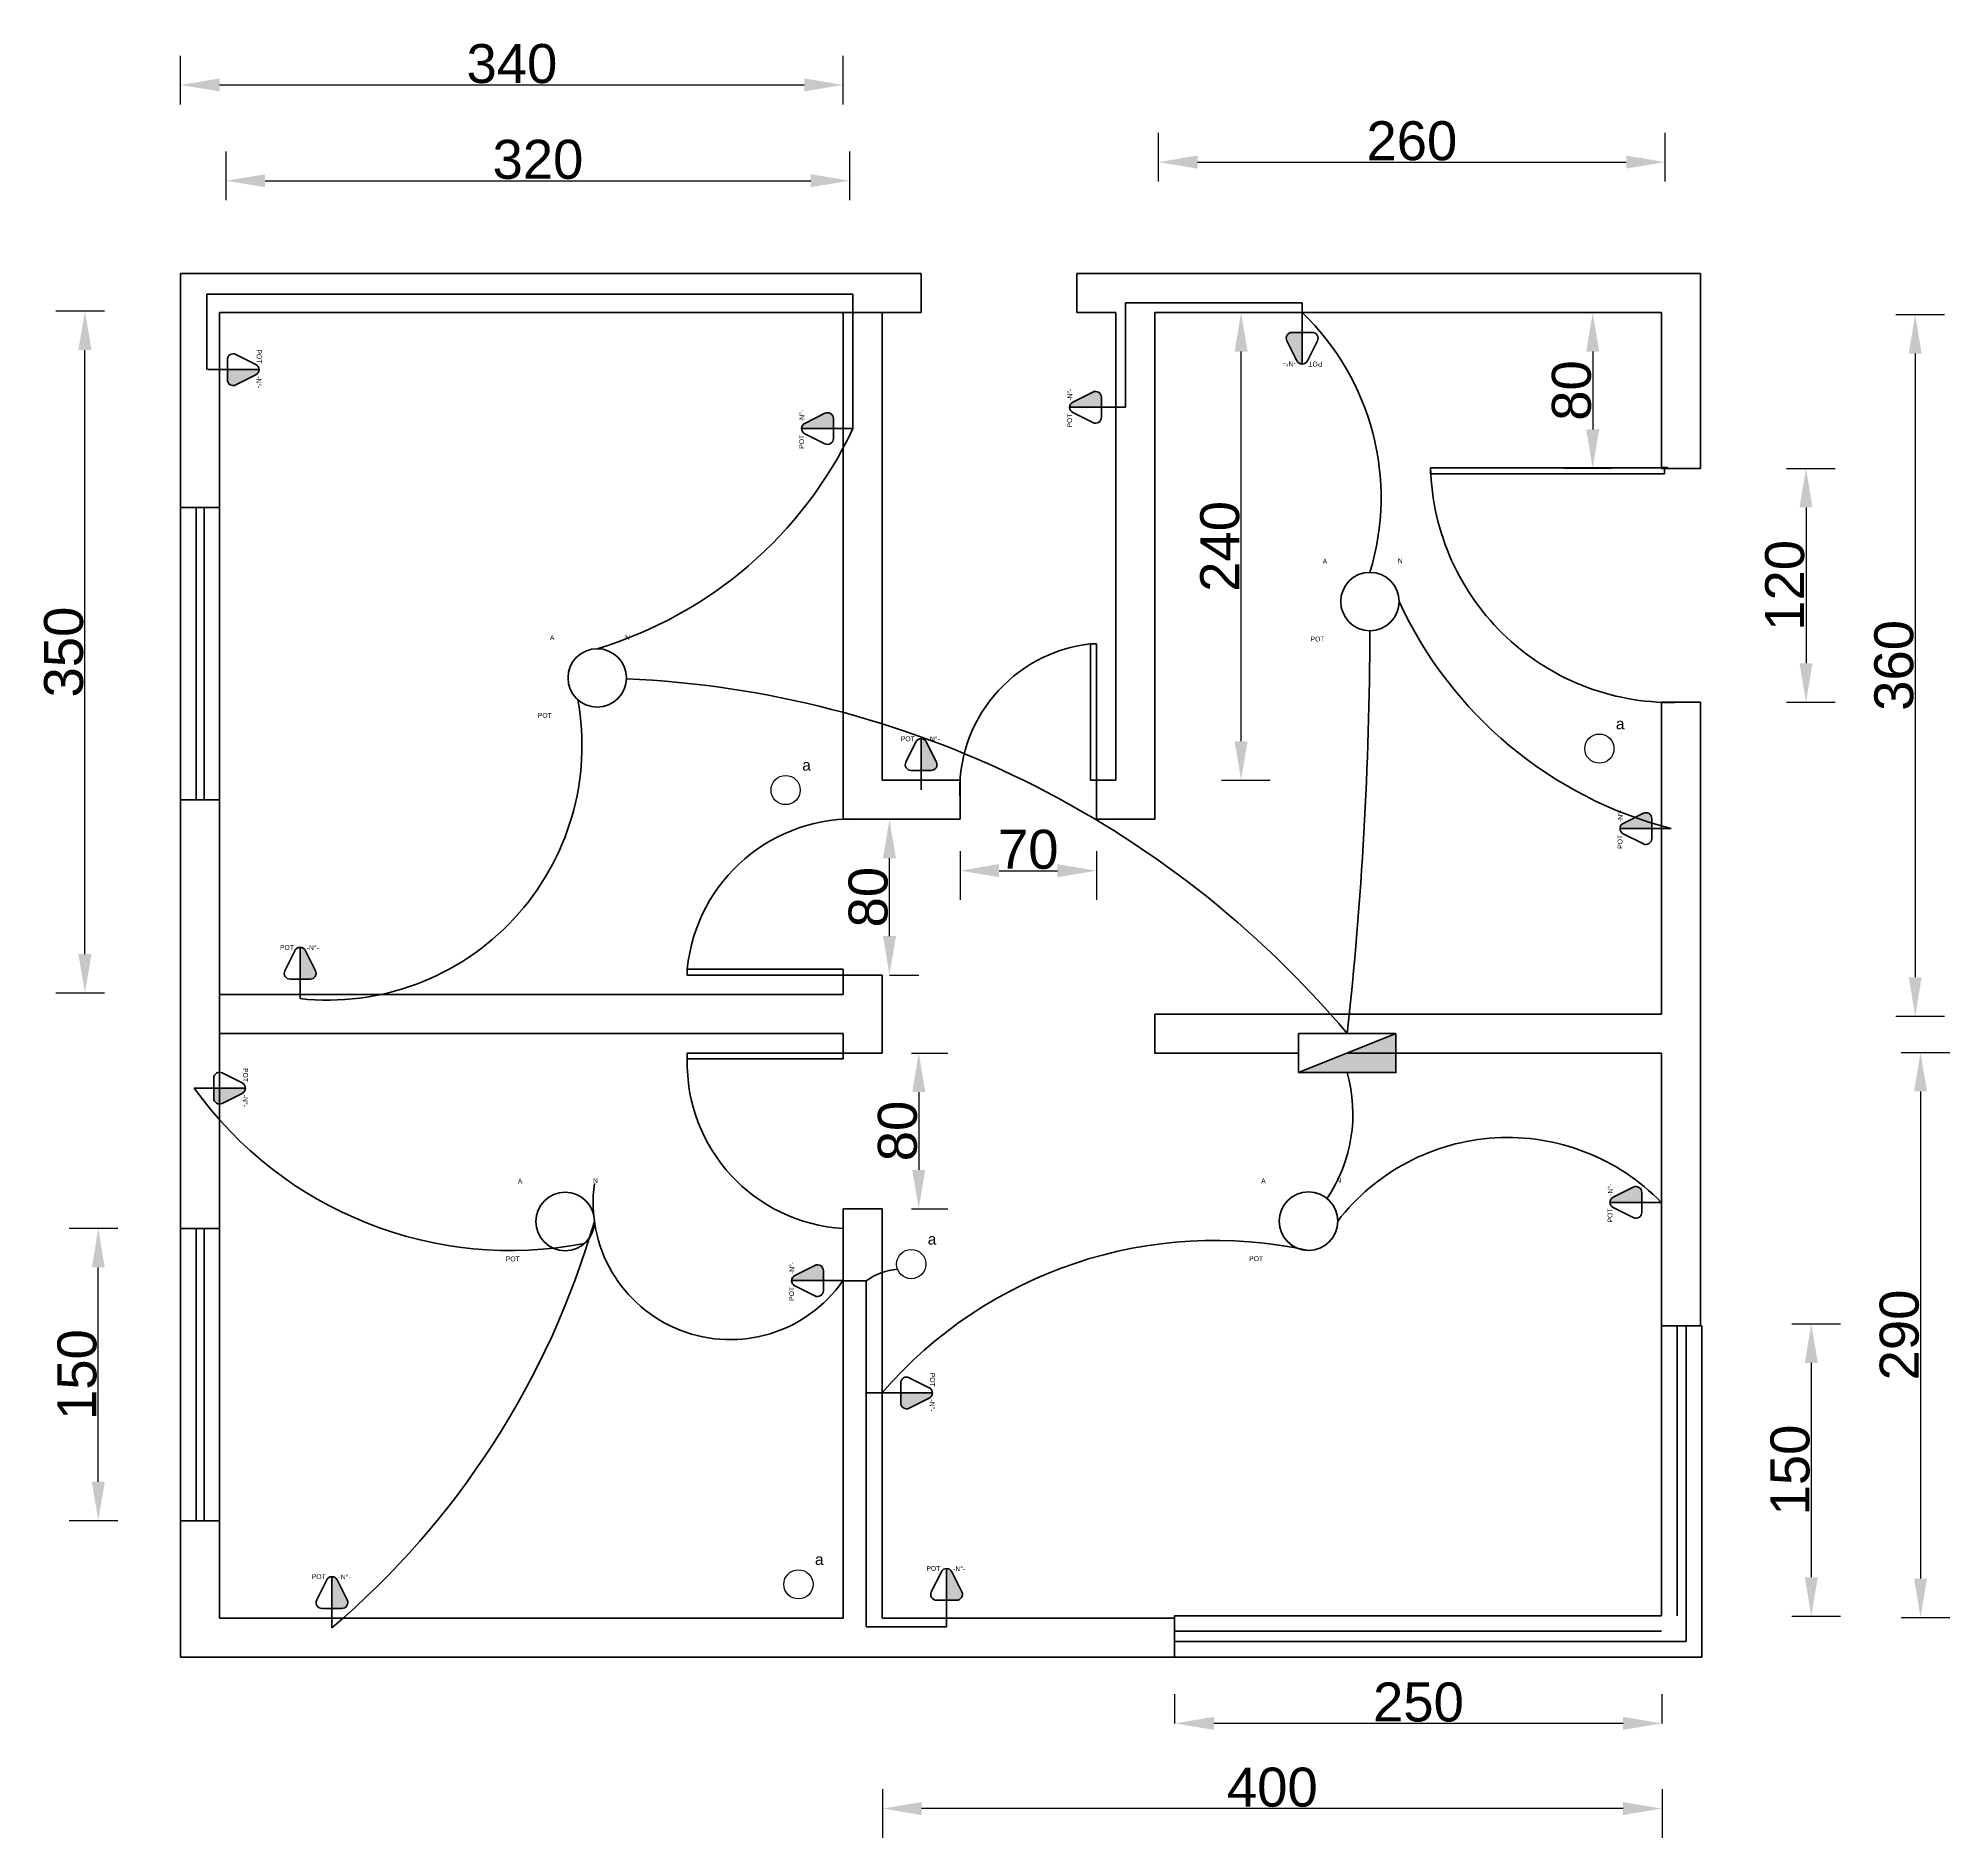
# Model space of a CAD drawing. Header units: centimetres. Extents: x 1677 to 2658, y 1445 to 2369.
import ezdxf

# ---------------------------------------------------------------- set-up
doc = ezdxf.new("R2010")
doc.units = ezdxf.units.CM
doc.layers.get('0').update_dxf_attribs({"color": 252, "lineweight": 70})
for name, color, linetype, lineweight in [('ELETRODUTO', 2, 'Continuous', 50), ('lampada', 3, 'Continuous', 50), ('Layer1', 4, 'Continuous', 50), ('Layer2', 6, 'Continuous', 70), ('Layer3', 3, 'Continuous', 50), ('Parede', 252, 'Continuous', 70)]:
    doc.layers.add(name, color=color, linetype=linetype, lineweight=lineweight)
doc.styles.get("Standard").update_dxf_attribs({"font": 'arial.ttf'})
doc.dimstyles.new('Copy of ISO-25', dxfattribs={"dimtxt": 20, "dimasz": 20, "dimexe": 15, "dimexo": 15, "dimtad": 1, "dimtoh": 1, "dimtxsty": 'Standard', "dimcen": 3, "dimadec": 0, "dimazin": 0, "dimtfac": 1, "dimtmove": 0, "dimatfit": 3, "dimfxl": 10, "dimfxlon": 1, "dimarcsym": 0})

# ---------------------------------------------------------------- blocks, each defined once
blk = doc.blocks.new('mediacm')
at = {"true_color": 0x000000}
h = blk.add_hatch(color=18, dxfattribs=at)
h.dxf.hatch_style = 1
h.paths.add_polyline_path([(2.68, 19.63, 0.284079), (0, 21.29), (0, 5), (5.15, 5, 0.557537), (7.83, 9.34)])
for p, q in [((-7.83, 9.34), (-2.68, 19.63)), ((0, 5), (0, 21.29)), ((2.68, 19.63), (7.83, 9.34)), ((-5.15, 5), (5.15, 5)), ((5.15, 5), (-5.15, 5)), ((0, 5), (0, -5))]:
    blk.add_line(p, q)
for centre, start, end in [((0, 18.29), 26.56505, 153.43495), ((-5.15, 8), 153.43495, 270), ((5.15, 8), 270, 26.56505)]:
    blk.add_arc(centre, 3, start, end)
at = {"char_height": 2.5, "attachment_point": 1}
for s, insert in [('POT', (-10.37, 22.55)), ('-N°-', (3.36, 22.41))]:
    blk.add_mtext_dynamic_manual_height_columns(s, width=4.5498, gutter_width=12.5, heights=[0], dxfattribs=dict(at, insert=insert))
blk = doc.blocks.new('fonte')
at = {"layer": 'Defpoints'}
blk.add_circle((0, 7.5), 7.5, dxfattribs=at)
at = {"layer": 'Defpoints', "insert": (8.47, 23.17), "char_height": 5.71, "attachment_point": 1}
blk.add_mtext_dynamic_manual_height_columns('a', width=20.6422, gutter_width=28.57, heights=[0], dxfattribs=at)
blk = doc.blocks.new('CIRCULO')
at = {"layer": 'lampada'}
blk.add_circle((0, 15), 15, dxfattribs=at)
at = {"layer": 'lampada', "char_height": 2.5, "attachment_point": 1}
for s, width, insert in [('A', 10.9857, (-24.3, 36.93)), ('N', 10.9857, (14.28, 37.19)), ('POT', 16.3446, (-30.46, -2.97))]:
    blk.add_mtext_dynamic_manual_height_columns(s, width=width, gutter_width=12.5, heights=[0], dxfattribs=dict(at, insert=insert))
blk = doc.blocks.new('*D26')
at = {"layer": 'Defpoints', "color": 0, "transparency": 16777216}
for p in [(2530.03, 2148.08), (2530.03, 2028.08), (2584.18, 2028.08)]:
    blk.add_point(p, dxfattribs=at)
at = {"layer": 'Layer2', "color": 0, "lineweight": -2, "transparency": 16777216}
for p, q in [((2574.18, 2148.08), (2599.18, 2148.08)), ((2584.18, 2128.08), (2584.18, 2048.08)), ((2574.18, 2028.08), (2599.18, 2028.08))]:
    blk.add_line(p, q, dxfattribs=at)
at = {"layer": 'Layer2', "color": 0, "transparency": 16777216}
for points in [[(2580.85, 2128.08), (2587.51, 2128.08), (2584.18, 2148.08)], [(2580.85, 2048.08), (2587.51, 2048.08), (2584.18, 2028.08)]]:
    blk.add_solid(points, dxfattribs=at)
at = {"layer": 'Layer2', "color": 0, "transparency": 16777216, "insert": (2573.34, 2088.08), "char_height": 20, "attachment_point": 5, "rotation": 90}
blk.add_mtext('120', dxfattribs=at)
blk = doc.blocks.new('*D27')
at = {"layer": 'Defpoints', "color": 0, "transparency": 16777216}
for p in [(2537.67, 2227.01), (2537.67, 1867.01), (2640.21, 1867.01)]:
    blk.add_point(p, dxfattribs=at)
at = {"layer": 'Layer2', "color": 0, "lineweight": -2, "transparency": 16777216}
for p, q in [((2630.21, 2227.01), (2655.21, 2227.01)), ((2640.21, 2207.01), (2640.21, 1887.01)), ((2630.21, 1867.01), (2655.21, 1867.01))]:
    blk.add_line(p, q, dxfattribs=at)
at = {"layer": 'Layer2', "color": 0, "transparency": 16777216}
for points in [[(2636.87, 2207.01), (2643.54, 2207.01), (2640.21, 2227.01)], [(2636.87, 1887.01), (2643.54, 1887.01), (2640.21, 1867.01)]]:
    blk.add_solid(points, dxfattribs=at)
at = {"layer": 'Layer2', "color": 0, "transparency": 16777216, "insert": (2629.36, 2047.01), "char_height": 20, "attachment_point": 5, "rotation": 90}
blk.add_mtext('360', dxfattribs=at)
blk = doc.blocks.new('*D28')
at = {"layer": 'Defpoints', "color": 0, "transparency": 16777216}
for p in [(2545.89, 1848.4), (2545.89, 1558.4), (2642.95, 1558.4)]:
    blk.add_point(p, dxfattribs=at)
at = {"layer": 'Layer2', "color": 0, "lineweight": -2, "transparency": 16777216}
for p, q in [((2632.95, 1848.4), (2657.95, 1848.4)), ((2642.95, 1828.4), (2642.95, 1578.4)), ((2632.95, 1558.4), (2657.95, 1558.4))]:
    blk.add_line(p, q, dxfattribs=at)
at = {"layer": 'Layer2', "color": 0, "transparency": 16777216}
for points in [[(2639.62, 1828.4), (2646.29, 1828.4), (2642.95, 1848.4)], [(2639.62, 1578.4), (2646.29, 1578.4), (2642.95, 1558.4)]]:
    blk.add_solid(points, dxfattribs=at)
at = {"layer": 'Layer2', "color": 0, "transparency": 16777216, "insert": (2632.12, 1703.4), "char_height": 20, "attachment_point": 5, "rotation": 90}
blk.add_mtext('290', dxfattribs=at)
blk = doc.blocks.new('*D29')
at = {"layer": 'Defpoints', "color": 0, "transparency": 16777216}
for p in [(2552.72, 1709.11), (2552.72, 1559.11), (2586.9, 1559.11)]:
    blk.add_point(p, dxfattribs=at)
at = {"layer": 'Layer2', "color": 0, "lineweight": -2, "transparency": 16777216}
for p, q in [((2576.9, 1709.11), (2601.9, 1709.11)), ((2586.9, 1689.11), (2586.9, 1579.11)), ((2576.9, 1559.11), (2601.9, 1559.11))]:
    blk.add_line(p, q, dxfattribs=at)
at = {"layer": 'Layer2', "color": 0, "transparency": 16777216}
for points in [[(2583.57, 1689.11), (2590.23, 1689.11), (2586.9, 1709.11)], [(2583.57, 1579.11), (2590.23, 1579.11), (2586.9, 1559.11)]]:
    blk.add_solid(points, dxfattribs=at)
at = {"layer": 'Layer2', "color": 0, "transparency": 16777216, "insert": (2576.06, 1634.11), "char_height": 20, "attachment_point": 5, "rotation": 90}
blk.add_mtext('150', dxfattribs=at)
blk = doc.blocks.new('*D30')
at = {"layer": 'Defpoints', "color": 0, "transparency": 16777216}
for p in [(2260.28, 1504.09), (2260.28, 1504.09), (2510.28, 1504.09)]:
    blk.add_point(p, dxfattribs=at)
at = {"layer": 'Layer2', "color": 0, "lineweight": -2, "transparency": 16777216}
for p, q in [((2260.28, 1504.09), (2260.28, 1519.09)), ((2510.28, 1504.09), (2510.28, 1519.09)), ((2490.28, 1504.09), (2280.28, 1504.09))]:
    blk.add_line(p, q, dxfattribs=at)
at = {"layer": 'Layer2', "color": 0, "transparency": 16777216}
for points in [[(2280.28, 1507.42), (2280.28, 1500.76), (2260.28, 1504.09)], [(2490.28, 1507.42), (2490.28, 1500.76), (2510.28, 1504.09)]]:
    blk.add_solid(points, dxfattribs=at)
at = {"layer": 'Layer2', "color": 0, "transparency": 16777216, "insert": (2385.28, 1514.93), "char_height": 20, "attachment_point": 5}
blk.add_mtext('250', dxfattribs=at)
blk = doc.blocks.new('*D31')
at = {"layer": 'Defpoints', "color": 0, "transparency": 16777216}
for p in [(2110.28, 1511.59), (2510.28, 1511.59), (2110.28, 1460.39)]:
    blk.add_point(p, dxfattribs=at)
at = {"layer": 'Layer2', "color": 0, "lineweight": -2, "transparency": 16777216}
for p, q in [((2110.28, 1470.39), (2110.28, 1445.39)), ((2510.28, 1470.39), (2510.28, 1445.39)), ((2490.28, 1460.39), (2130.28, 1460.39))]:
    blk.add_line(p, q, dxfattribs=at)
at = {"layer": 'Layer2', "color": 0, "transparency": 16777216}
for points in [[(2130.28, 1463.73), (2130.28, 1457.06), (2110.28, 1460.39)], [(2490.28, 1463.73), (2490.28, 1457.06), (2510.28, 1460.39)]]:
    blk.add_solid(points, dxfattribs=at)
at = {"layer": 'Layer2', "color": 0, "transparency": 16777216, "insert": (2310.28, 1471.23), "char_height": 20, "attachment_point": 5}
blk.add_mtext('400', dxfattribs=at)
blk = doc.blocks.new('*D32')
at = {"layer": 'Defpoints', "color": 0, "transparency": 16777216}
for p in [(1707.76, 1758.08), (1750.03, 1758.08), (1750.03, 1608.08)]:
    blk.add_point(p, dxfattribs=at)
at = {"layer": 'Layer2', "color": 0, "lineweight": -2, "transparency": 16777216}
for p, q in [((1717.76, 1758.08), (1692.76, 1758.08)), ((1707.76, 1628.08), (1707.76, 1738.08)), ((1717.76, 1608.08), (1692.76, 1608.08))]:
    blk.add_line(p, q, dxfattribs=at)
at = {"layer": 'Layer2', "color": 0, "transparency": 16777216}
for points in [[(1704.43, 1738.08), (1711.1, 1738.08), (1707.76, 1758.08)], [(1704.43, 1628.08), (1711.1, 1628.08), (1707.76, 1608.08)]]:
    blk.add_solid(points, dxfattribs=at)
at = {"layer": 'Layer2', "color": 0, "transparency": 16777216, "insert": (1696.93, 1683.08), "char_height": 20, "attachment_point": 5, "rotation": 90}
blk.add_mtext('150', dxfattribs=at)
blk = doc.blocks.new('*D33')
at = {"layer": 'Defpoints', "color": 0, "transparency": 16777216}
for p in [(1700.91, 2228.86), (1730.98, 2228.86), (1730.98, 1878.86)]:
    blk.add_point(p, dxfattribs=at)
at = {"layer": 'Layer2', "color": 0, "lineweight": -2, "transparency": 16777216}
for p, q in [((1710.91, 2228.86), (1685.91, 2228.86)), ((1700.91, 1898.86), (1700.91, 2208.86)), ((1710.91, 1878.86), (1685.91, 1878.86))]:
    blk.add_line(p, q, dxfattribs=at)
at = {"layer": 'Layer2', "color": 0, "transparency": 16777216}
for points in [[(1697.57, 2208.86), (1704.24, 2208.86), (1700.91, 2228.86)], [(1697.57, 1898.86), (1704.24, 1898.86), (1700.91, 1878.86)]]:
    blk.add_solid(points, dxfattribs=at)
at = {"layer": 'Layer2', "color": 0, "transparency": 16777216, "insert": (1690.06, 2053.86), "char_height": 20, "attachment_point": 5, "rotation": 90}
blk.add_mtext('350', dxfattribs=at)
blk = doc.blocks.new('*D34')
at = {"layer": 'Defpoints', "color": 0, "transparency": 16777216}
for p in [(2150.03, 1968.08), (2220.03, 1968.08), (2220.03, 1941.68)]:
    blk.add_point(p, dxfattribs=at)
at = {"layer": 'Layer2', "color": 0, "lineweight": -2, "transparency": 16777216}
for p, q in [((2150.03, 1951.68), (2150.03, 1926.68)), ((2220.03, 1951.68), (2220.03, 1926.68)), ((2170.03, 1941.68), (2200.03, 1941.68))]:
    blk.add_line(p, q, dxfattribs=at)
at = {"layer": 'Layer2', "color": 0, "transparency": 16777216}
for points in [[(2170.03, 1945.01), (2170.03, 1938.34), (2150.03, 1941.68)], [(2200.03, 1945.01), (2200.03, 1938.34), (2220.03, 1941.68)]]:
    blk.add_solid(points, dxfattribs=at)
at = {"layer": 'Layer2', "color": 0, "transparency": 16777216, "insert": (2185.03, 1952.51), "char_height": 20, "attachment_point": 5}
blk.add_mtext('70', dxfattribs=at)
blk = doc.blocks.new('*D35')
at = {"layer": 'Defpoints', "color": 0, "transparency": 16777216}
for p in [(2100.03, 1968.08), (2113.79, 1968.08), (2110.03, 1888.08)]:
    blk.add_point(p, dxfattribs=at)
at = {"layer": 'Layer2', "color": 0, "lineweight": -2, "transparency": 16777216}
for p, q in [((2113.79, 1968.08), (2128.79, 1968.08)), ((2113.79, 1908.08), (2113.79, 1948.08)), ((2113.79, 1888.08), (2128.79, 1888.08))]:
    blk.add_line(p, q, dxfattribs=at)
at = {"layer": 'Layer2', "color": 0, "transparency": 16777216}
for points in [[(2110.45, 1948.08), (2117.12, 1948.08), (2113.79, 1968.08)], [(2110.45, 1908.08), (2117.12, 1908.08), (2113.79, 1888.08)]]:
    blk.add_solid(points, dxfattribs=at)
at = {"layer": 'Layer2', "color": 0, "transparency": 16777216, "insert": (2102.95, 1928.08), "char_height": 20, "attachment_point": 5, "rotation": 90}
blk.add_mtext('80', dxfattribs=at)
blk = doc.blocks.new('*D36')
at = {"layer": 'Defpoints', "color": 0, "transparency": 16777216}
for p in [(2110.03, 1848.08), (2110.03, 1768.08), (2128.83, 1768.08)]:
    blk.add_point(p, dxfattribs=at)
at = {"layer": 'Layer2', "color": 0, "lineweight": -2, "transparency": 16777216}
for p, q in [((2125.03, 1848.08), (2143.83, 1848.08)), ((2128.83, 1828.08), (2128.83, 1788.08)), ((2125.03, 1768.08), (2143.83, 1768.08))]:
    blk.add_line(p, q, dxfattribs=at)
at = {"layer": 'Layer2', "color": 0, "transparency": 16777216}
for points in [[(2125.49, 1828.08), (2132.16, 1828.08), (2128.83, 1848.08)], [(2125.49, 1788.08), (2132.16, 1788.08), (2128.83, 1768.08)]]:
    blk.add_solid(points, dxfattribs=at)
at = {"layer": 'Layer2', "color": 0, "transparency": 16777216, "insert": (2117.99, 1808.08), "char_height": 20, "attachment_point": 5, "rotation": 90}
blk.add_mtext('80', dxfattribs=at)
blk = doc.blocks.new('*D38')
at = {"layer": 'Defpoints', "color": 0, "transparency": 16777216}
for p in [(2250.03, 2228.08), (2294.25, 2228.08), (2250.03, 1988.08)]:
    blk.add_point(p, dxfattribs=at)
at = {"layer": 'Layer2', "color": 0, "lineweight": -2, "transparency": 16777216}
for p, q in [((2284.25, 2228.08), (2309.25, 2228.08)), ((2294.25, 2008.08), (2294.25, 2208.08)), ((2284.25, 1988.08), (2309.25, 1988.08))]:
    blk.add_line(p, q, dxfattribs=at)
at = {"layer": 'Layer2', "color": 0, "transparency": 16777216}
for points in [[(2290.92, 2208.08), (2297.58, 2208.08), (2294.25, 2228.08)], [(2290.92, 2008.08), (2297.58, 2008.08), (2294.25, 1988.08)]]:
    blk.add_solid(points, dxfattribs=at)
at = {"layer": 'Layer2', "color": 0, "transparency": 16777216, "insert": (2283.41, 2108.08), "char_height": 20, "attachment_point": 5, "rotation": 90}
blk.add_mtext('240', dxfattribs=at)
blk = doc.blocks.new('*D39')
at = {"layer": 'Defpoints', "color": 0, "transparency": 16777216}
for p in [(2510.03, 2228.08), (2474.71, 2148.08), (2510.03, 2148.08)]:
    blk.add_point(p, dxfattribs=at)
at = {"layer": 'Layer2', "color": 0, "lineweight": -2, "transparency": 16777216}
for p, q in [((2484.71, 2228.08), (2459.71, 2228.08)), ((2474.71, 2208.08), (2474.71, 2168.08)), ((2484.71, 2148.08), (2459.71, 2148.08))]:
    blk.add_line(p, q, dxfattribs=at)
at = {"layer": 'Layer2', "color": 0, "transparency": 16777216}
for points in [[(2471.38, 2208.08), (2478.05, 2208.08), (2474.71, 2228.08)], [(2471.38, 2168.08), (2478.05, 2168.08), (2474.71, 2148.08)]]:
    blk.add_solid(points, dxfattribs=at)
at = {"layer": 'Layer2', "color": 0, "transparency": 16777216, "insert": (2463.88, 2188.08), "char_height": 20, "attachment_point": 5, "rotation": 90}
blk.add_mtext('80', dxfattribs=at)
blk = doc.blocks.new('*D40')
at = {"layer": 'Defpoints', "color": 0, "transparency": 16777216}
for p in [(2093.39, 2295.73), (1773.39, 2256.13), (2093.39, 2256.13)]:
    blk.add_point(p, dxfattribs=at)
at = {"layer": 'Layer2', "color": 0, "lineweight": -2, "transparency": 16777216}
for p, q in [((1773.39, 2285.73), (1773.39, 2310.73)), ((2093.39, 2285.73), (2093.39, 2310.73)), ((1793.39, 2295.73), (2073.39, 2295.73))]:
    blk.add_line(p, q, dxfattribs=at)
at = {"layer": 'Layer2', "color": 0, "transparency": 16777216}
for points in [[(1793.39, 2299.07), (1793.39, 2292.4), (1773.39, 2295.73)], [(2073.39, 2299.07), (2073.39, 2292.4), (2093.39, 2295.73)]]:
    blk.add_solid(points, dxfattribs=at)
at = {"layer": 'Layer2', "color": 0, "transparency": 16777216, "insert": (1933.39, 2306.58), "char_height": 20, "attachment_point": 5}
blk.add_mtext('320', dxfattribs=at)
blk = doc.blocks.new('*D41')
at = {"layer": 'Defpoints', "color": 0, "transparency": 16777216}
for p in [(2090.03, 2344.89), (1750.03, 2248.08), (2090.03, 2248.08)]:
    blk.add_point(p, dxfattribs=at)
at = {"layer": 'Layer2', "color": 0, "lineweight": -2, "transparency": 16777216}
for p, q in [((1750.03, 2334.89), (1750.03, 2359.89)), ((2090.03, 2334.89), (2090.03, 2359.89)), ((1770.03, 2344.89), (2070.03, 2344.89))]:
    blk.add_line(p, q, dxfattribs=at)
at = {"layer": 'Layer2', "color": 0, "transparency": 16777216}
for points in [[(1770.03, 2348.23), (1770.03, 2341.56), (1750.03, 2344.89)], [(2070.03, 2348.23), (2070.03, 2341.56), (2090.03, 2344.89)]]:
    blk.add_solid(points, dxfattribs=at)
at = {"layer": 'Layer2', "color": 0, "transparency": 16777216, "insert": (1920.03, 2355.74), "char_height": 20, "attachment_point": 5}
blk.add_mtext('340', dxfattribs=at)
blk = doc.blocks.new('*D42')
at = {"layer": 'Defpoints', "color": 0, "transparency": 16777216}
for p in [(2511.89, 2305.29), (2251.89, 2264.33), (2511.89, 2264.33)]:
    blk.add_point(p, dxfattribs=at)
at = {"layer": 'Layer2', "color": 0, "lineweight": -2, "transparency": 16777216}
for p, q in [((2251.89, 2295.29), (2251.89, 2320.29)), ((2511.89, 2295.29), (2511.89, 2320.29)), ((2271.89, 2305.29), (2491.89, 2305.29))]:
    blk.add_line(p, q, dxfattribs=at)
at = {"layer": 'Layer2', "color": 0, "transparency": 16777216}
for points in [[(2271.89, 2308.63), (2271.89, 2301.96), (2251.89, 2305.29)], [(2491.89, 2308.63), (2491.89, 2301.96), (2511.89, 2305.29)]]:
    blk.add_solid(points, dxfattribs=at)
at = {"layer": 'Layer2', "color": 0, "transparency": 16777216, "insert": (2381.89, 2316.13), "char_height": 20, "attachment_point": 5}
blk.add_mtext('260', dxfattribs=at)

msp = doc.modelspace()

# ---------------------------------------------------------------- hatches: boundary and pattern name
at = {"layer": 'Layer3', "true_color": 0x000000}
h = msp.add_hatch(color=18, dxfattribs=at)
h.dxf.hatch_style = 1
h.paths.add_polyline_path([(2323.723, 1838.082), (2373.723, 1838.082), (2373.723, 1858.082)])

# ---------------------------------------------------------------- linework, layer by layer
for p, q in [((1750.03, 2248.082), (1750.03, 2128.082)), ((2130.03, 2248.082), (1750.03, 2248.082)), ((2530.03, 2248.082), (2210.03, 2248.082)), ((2530.03, 2148.082), (2530.03, 2248.082)), ((1770.03, 2228.082), (1770.03, 2128.082)), ((1770.03, 2228.082), (1770.03, 2128.082)), ((2130.03, 2228.082), (1770.03, 2228.082)), ((2230.03, 2228.082), (2210.03, 2228.082)), ((2510.03, 2228.082), (2250.03, 2228.082)), ((2510.03, 2148.082), (2510.03, 2228.082)), ((1770.03, 2128.082), (1750.03, 2128.082)), ((2510.03, 1868.082), (2510.03, 2028.082)), ((2530.03, 1708.082), (2530.03, 2028.082)), ((1750.03, 1978.082), (1750.03, 1758.082)), ((1750.03, 1978.082), (1770.03, 1978.082)), ((1750.03, 1978.082), (1750.03, 1758.082)), ((1770.03, 1978.082), (1770.03, 1758.082)), ((1770.03, 1978.082), (1770.03, 1878.082)), ((1770.03, 1978.082), (1770.03, 1858.082)), ((1770.03, 1978.082), (1770.03, 1858.082)), ((1770.03, 1878.082), (1770.03, 1898.082)), ((1770.03, 1898.082), (1770.03, 1798.082)), ((1770.03, 1858.082), (1770.03, 1758.082)), ((2510.03, 1708.082), (2510.03, 1848.082)), ((1770.03, 1798.082), (1770.03, 1818.082)), ((1750.03, 1608.082), (1750.03, 1538.082)), ((1750.03, 1608.082), (1750.03, 1538.082)), ((1770.03, 1608.082), (1770.03, 1558.082)), ((1770.03, 1558.082), (2090.03, 1558.082)), ((2110.03, 1558.082), (2260.03, 1558.082)), ((1750.03, 1538.082), (2260.03, 1538.082))]:
    msp.add_line(p, q)
at = {"layer": 'ELETRODUTO'}
for p, q in [((2095.03, 2237.462), (1763.498, 2237.462)), ((1763.498, 2237.462), (1763.498, 2198.783)), ((2095.03, 2168.557), (2095.03, 2237.462)), ((2325.589, 2233.082), (2234.892, 2233.082)), ((2234.892, 2233.082), (2234.892, 2179.452)), ((2325.589, 2228.082), (2325.589, 2233.082)), ((2234.892, 2179.452), (2232.547, 2179.452)), ((2101.842, 1731.277), (2090.03, 1731.277)), ((2101.842, 1673.66), (2101.842, 1731.277)), ((2109.578, 1673.66), (2101.842, 1673.66)), ((2101.842, 1673.66), (2101.842, 1553.66)), ((2101.842, 1553.66), (2143.115, 1553.66)), ((2143.115, 1553.66), (2143.115, 1557.307))]:
    msp.add_line(p, q, dxfattribs=at)
for centre, radius, start, end in [((2234.355, 2133.072), 131.721, 343.097512, 46.161432), ((1902.508, 2259.464), 212.906, 286.737833, 334.723882), ((2567.747, 2168.415), 211.802, 204.740325, 255.5877), ((390.176, 2072.275), 1970.224, 353.758749, 359.781893), ((1956.323, 1527.621), 513.012, 40.102562, 87.486998), ((1825.342, 2005.908), 130.662, 263.857105, 10.332522), ((2273.51, 1816.958), 78.123, 326.112752, 15.68758), ((1919.294, 1946.462), 199.703, 215.656223, 280.960308), ((2431.046, 1694.732), 110.017, 44.225892, 142.432979), ((2032.06, 1771.386), 70.367, 172.065525, 325.260744), ((1547.651, 1881.685), 431.731, 310.436193, 343.860367), ((2280.922, 1526.095), 225.856, 77.750236, 139.168891), ((2121.151, 1703.6), 33.747, 95.47519, 124.901662)]:
    msp.add_arc(centre, radius, start, end, dxfattribs=at)
at = {"layer": 'Layer1'}
for p, q in [((2510.03, 2148.082), (2530.03, 2148.082)), ((1750.03, 2128.082), (1770.03, 2128.082)), ((1750.03, 1978.082), (1750.03, 2128.082)), ((1758.03, 1978.082), (1758.03, 2128.082)), ((1762.03, 2128.082), (1762.03, 1978.082)), ((1770.03, 2128.082), (1770.03, 1978.082)), ((2530.03, 2028.082), (2510.03, 2028.082)), ((1770.03, 1978.082), (1750.03, 1978.082)), ((1750.03, 1758.082), (1770.03, 1758.082)), ((1750.03, 1608.082), (1750.03, 1758.082)), ((1758.03, 1608.082), (1758.03, 1758.082)), ((1762.03, 1758.082), (1762.03, 1608.082)), ((1770.03, 1758.082), (1770.03, 1608.082)), ((2510.03, 1559.348), (2510.03, 1708.082)), ((2510.03, 1708.082), (2530.716, 1708.082)), ((2510.03, 1559.348), (2510.03, 1708.082)), ((2510.03, 1559.348), (2510.03, 1708.082)), ((2518.03, 1559.348), (2518.03, 1708.082)), ((2522.716, 1708.082), (2522.716, 1559.348)), ((2530.716, 1708.082), (2530.716, 1559.348)), ((1770.03, 1608.082), (1750.03, 1608.082)), ((2510.03, 1559.348), (2260.03, 1559.348)), ((2260.03, 1559.348), (2260.03, 1538.082)), ((2510.03, 1551.348), (2260.03, 1551.348)), ((2522.716, 1559.348), (2522.716, 1546.082)), ((2530.716, 1559.348), (2530.716, 1538.082)), ((2260.03, 1546.082), (2522.716, 1546.082)), ((2260.03, 1538.082), (2530.716, 1538.082))]:
    msp.add_line(p, q, dxfattribs=at)
for points in [[(2510.03, 2148.082), (2512.981, 2148.082), (2512.981, 2148.623), (2510.03, 2148.623)], [(2511.506, 2148.353), (2391.506, 2148.353), (2391.506, 2145.353), (2511.506, 2145.353)], [(2220.03, 1988.082), (2217.03, 1988.082), (2217.03, 2058.082), (2220.03, 2058.082)], [(2090.03, 1888.082), (2010.03, 1888.082), (2010.03, 1891.082), (2090.03, 1891.082)], [(2090.03, 1848.082), (2010.03, 1848.082), (2010.03, 1845.082), (2090.03, 1845.082)]]:
    msp.add_lwpolyline(points, close=True, dxfattribs=at)
for centre, radius, start, end in [((2515.03, 2151.547), 123.566, 181.481173, 272.319063), ((2225.321, 1983.082), 75.457, 96.308278, 183.799374), ((2095.03, 1882.829), 85.4, 86.643517, 174.454135), ((2095.03, 1842.952), 85.027, 178.564959, 266.628772)]:
    msp.add_arc(centre, radius, start, end, dxfattribs=at)
at = {"layer": 'Layer3'}
msp.add_line((2323.723, 1838.082), (2373.723, 1858.082), dxfattribs=at)
msp.add_lwpolyline([(2323.723, 1838.082), (2373.723, 1838.082), (2373.723, 1858.082), (2323.723, 1858.082)], close=True, dxfattribs=at)
at = {"layer": 'Parede'}
for p, q in [((2130.03, 2228.082), (2130.03, 2248.082)), ((2210.03, 2228.082), (2210.03, 2248.082)), ((2110.03, 2228.082), (2090.03, 2228.082)), ((2090.03, 2228.082), (2090.03, 1988.082)), ((2110.03, 1988.082), (2110.03, 2228.082)), ((2110.03, 2228.082), (2130.03, 2228.082)), ((2230.03, 2228.082), (2210.03, 2228.082)), ((2230.03, 2228.082), (2210.03, 2228.082)), ((2230.03, 2228.082), (2230.03, 1988.082)), ((2510.03, 2228.082), (2250.03, 2228.082)), ((2250.03, 2228.082), (2250.03, 1988.082)), ((2510.03, 2228.082), (2510.03, 2148.082)), ((2510.03, 2148.082), (2530.03, 2148.082)), ((2510.03, 2028.082), (2530.03, 2028.082)), ((2090.03, 1988.082), (2090.03, 1968.082)), ((2150.03, 1988.082), (2110.03, 1988.082)), ((2150.03, 1968.082), (2150.03, 1988.082)), ((2230.03, 1988.082), (2220.03, 1988.082)), ((2220.03, 1988.082), (2220.03, 1968.082)), ((2250.03, 1968.082), (2250.03, 1988.082)), ((1770.03, 1978.082), (1770.03, 1878.082)), ((2150.03, 1968.082), (2089.794, 1968.082)), ((2220.03, 1968.082), (2250.03, 1968.082)), ((2090.03, 1878.082), (2090.03, 1888.082)), ((2090.03, 1888.082), (2110.03, 1888.082)), ((2110.03, 1888.082), (2110.03, 1858.082)), ((1770.03, 1878.082), (2090.03, 1878.082)), ((1770.03, 1878.082), (1770.03, 1858.082)), ((2090.03, 1878.082), (2080.03, 1878.082)), ((2250.03, 1848.082), (2250.03, 1868.082)), ((2250.03, 1868.082), (2510.03, 1868.082)), ((1770.03, 1858.082), (2090.03, 1858.082)), ((2090.03, 1848.082), (2090.03, 1858.082)), ((2110.03, 1858.082), (2110.03, 1848.082)), ((2110.03, 1848.082), (2090.03, 1848.082)), ((2323.723, 1848.082), (2250.03, 1848.082)), ((2510.03, 1848.082), (2348.723, 1848.082)), ((2510.03, 1708.082), (2510.03, 1848.082)), ((2110.03, 1768.082), (2090.03, 1768.082)), ((2090.03, 1768.082), (2090.03, 1558.082)), ((2110.03, 1768.082), (2110.03, 1558.082)), ((1750.03, 1758.082), (1770.03, 1758.082)), ((2510.03, 1708.082), (2530.03, 1708.082)), ((1770.03, 1608.082), (1750.03, 1608.082)), ((2110.03, 1558.082), (2260.03, 1558.082)), ((2260.03, 1558.082), (2260.03, 1538.082))]:
    msp.add_line(p, q, dxfattribs=at)

# ---------------------------------------------------------------- block references
at = {"layer": 'lampada'}
for p, rotation in [((2325.589, 2222.936), 180), ((1769.014, 2198.783), 270), ((2227.547, 2179.452), 89.99999999999342), ((2090.03, 2168.557), 90), ((2510.03, 1963.279), 90), ((1762.03, 1830.051), 270), ((2084.884, 1731.288), 90), ((2114.578, 1673.66), 270)]:
    msp.add_blockref('mediacm', p, dxfattribs=dict(at, rotation=rotation))
for name, p in [('CIRCULO', (2360.386, 2064.775)), ('CIRCULO', (1963.823, 2025.578)), ('fonte', (2478.123, 1996.797)), ('mediacm', (2130.03, 1988.082)), ('fonte', (2060.512, 1975.554)), ('mediacm', (1811.36, 1880.996)), ('CIRCULO', (1947.366, 1746.672)), ('CIRCULO', (2328.842, 1746.808)), ('fonte', (2124.97, 1732.282)), ('mediacm', (1827.672, 1558.082))]:
    msp.add_blockref(name, p, dxfattribs=at)
at = {"layer": 'Layer1', "rotation": 89.99999999999999}
msp.add_blockref('mediacm', (2504.884, 1771.468), dxfattribs=at)
at = {"layer": 'Layer1'}
msp.add_blockref('mediacm', (2143.115, 1562.307), dxfattribs=at)
at = {"layer": 'Layer3'}
msp.add_blockref('fonte', (2067.095, 1567.941), dxfattribs=at)

# ---------------------------------------------------------------- dimensions: what is measured, and where the dimension line sits
at = {"layer": 'Layer2'}
for base, p1, p2, picture, middle in [((2090.03, 2344.894), (1750.03, 2248.082), (2090.03, 2248.082), '*D41', (1920.03, 2355.737)), ((2511.892, 2305.293), (2251.892, 2264.326), (2511.892, 2264.326), '*D42', (2381.892, 2316.129)), ((2093.39, 2295.734), (1773.39, 2256.133), (2093.39, 2256.133), '*D40', (1933.39, 2306.577)), ((2220.03, 1941.675), (2150.03, 1968.082), (2220.03, 1968.082), '*D34', (2185.03, 1952.512)), ((2260.281, 1504.091), (2510.281, 1504.091), (2260.281, 1504.091), '*D30', (2385.281, 1514.928)), ((2110.281, 1460.393), (2510.281, 1511.591), (2110.281, 1511.591), '*D31', (2310.281, 1471.23))]:
    dim = msp.add_linear_dim(base=base, p1=p1, p2=p2, dimstyle='Copy of ISO-25', dxfattribs=at)
    dim.commit()
    dim.dimension.update_dxf_attribs({"geometry": picture, "text_midpoint": middle})
for base, p1, p2, picture, middle in [((1700.907, 2228.86), (1730.985, 1878.86), (1730.985, 2228.86), '*D33', (1690.064, 2053.86)), ((2294.251, 2228.082), (2250.03, 1988.082), (2250.03, 2228.082), '*D38', (2283.414, 2108.082)), ((2474.714, 2148.082), (2510.03, 2228.082), (2510.03, 2148.082), '*D39', (2463.878, 2188.082)), ((2640.207, 1867.009), (2537.671, 2227.009), (2537.671, 1867.009), '*D27', (2629.364, 2047.009)), ((2584.181, 2028.082), (2530.03, 2148.082), (2530.03, 2028.082), '*D26', (2573.344, 2088.082)), ((2113.787, 1968.082), (2110.03, 1888.082), (2100.03, 1968.082), '*D35', (2102.95, 1928.082)), ((2128.825, 1768.082), (2110.03, 1848.082), (2110.03, 1768.082), '*D36', (2117.989, 1808.082)), ((2642.953, 1558.401), (2545.886, 1848.401), (2545.886, 1558.401), '*D28', (2632.117, 1703.401)), ((1707.764, 1758.082), (1750.03, 1608.082), (1750.03, 1758.082), '*D32', (1696.928, 1683.082)), ((2586.9, 1559.114), (2552.721, 1709.114), (2552.721, 1559.114), '*D29', (2576.064, 1634.114))]:
    dim = msp.add_linear_dim(base=base, p1=p1, p2=p2, angle=90, dimstyle='Copy of ISO-25', dxfattribs=at)
    dim.commit()
    dim.dimension.update_dxf_attribs({"geometry": picture, "text_midpoint": middle})

doc.saveas('drawing.dxf')
